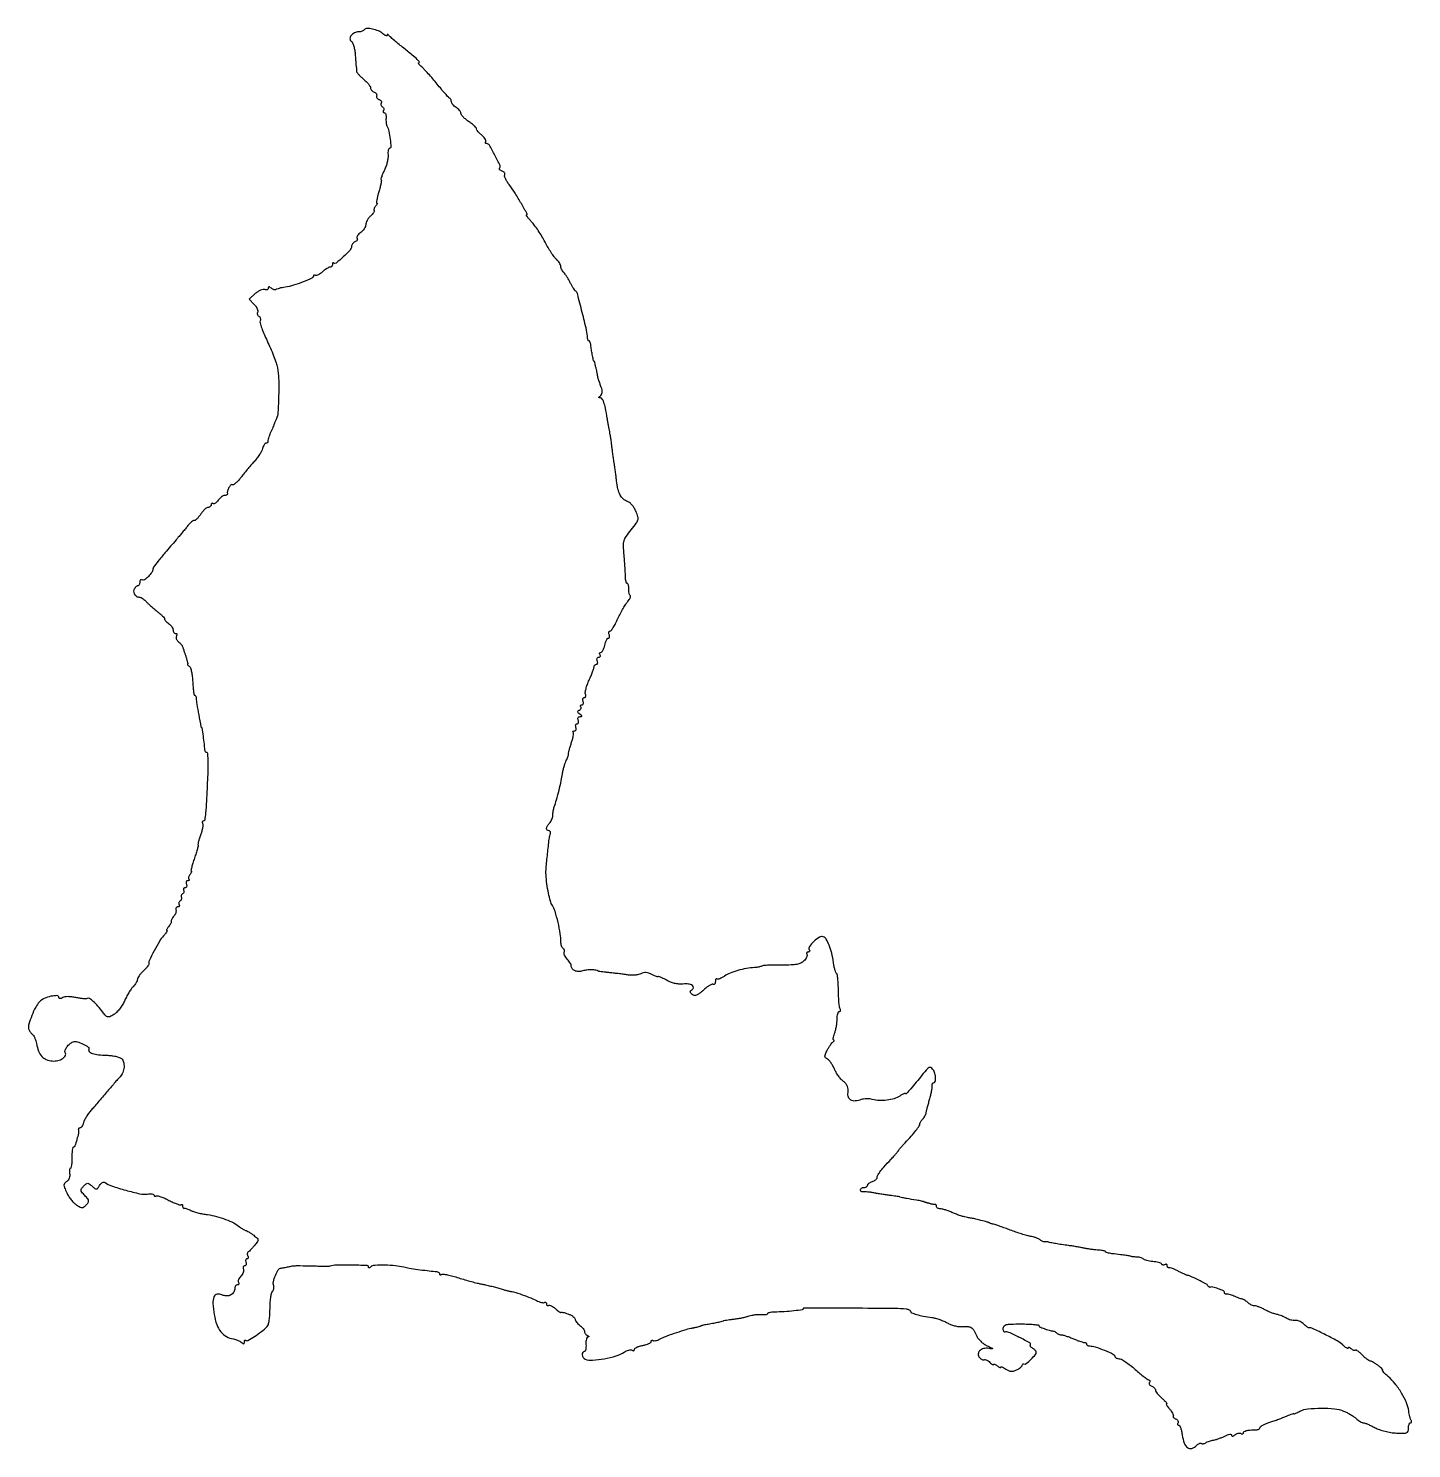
# Model space of a CAD drawing. Extents: x 0 to 582, y 0 to 597.
import ezdxf

# ---------------------------------------------------------------- set-up
doc = ezdxf.new("R2010")
doc.units = 0

msp = doc.modelspace()

# ---------------------------------------------------------------- linework, layer by layer
msp.add_lwpolyline([(141.417116, 596.865891, -0.117936), (141.082777, 596.533527, -0.048821), (140.504971, 596.254355, -0.044697), (139.798773, 596.064081, -0.04349), (139.063428, 596, 0.115493), (137.290493, 595.58494, 0.11213), (135.863771, 594.423486, 0.163292), (135.384462, 593.070561, 0.264409), (135.954149, 592.028337, -0.154512), (136.48659, 591.409661, -0.031068), (136.979825, 590.02373, -0.030116), (137.370509, 588.273188, -0.024175), (137.584408, 586.354553, 0.002718), (137.713785, 584.458303, 0.003896), (137.850684, 582.77915, 0.002131), (137.983394, 581.362447, 0.059313), (138.062982, 581, -0.058482), (138.118865, 580.747502, -0.022754), (138.138731, 580.389801, -0.022153), (138.12523, 579.996595, -0.025596), (138.076705, 579.624853, 0.199911), (138.180758, 579.14524, 0.023883), (138.857113, 578.266564, 0.025491), (139.804908, 577.258807, 0.018311), (140.958284, 576.229819, -0.022434), (142.12278, 575.173542, -0.027523), (143.106496, 574.083555, -0.027839), (143.81378, 573.100131, -0.14292), (144, 572.461954, 0.109795), (144.115996, 571.940084, 0.066286), (144.459243, 571.404342, 0.061468), (144.965632, 570.936523, 0.064248), (145.563382, 570.614052, -0.061531), (146.120021, 570.317637, -0.092413), (146.503714, 569.92531, -0.120994), (146.657592, 569.502648, -0.167004), (146.569126, 569.111848, 0.166377), (146.480197, 568.721222, 0.121115), (146.63285, 568.299033, 0.092661), (147.014705, 567.907431, 0.061778), (147.569126, 567.611848, -0.064445), (148.121675, 567.313481, -0.095266), (148.498923, 566.914179, -0.122245), (148.644504, 566.480352, -0.159855), (148.54707, 566.076161, 0.109301), (148.405083, 565.669392, 0.09981), (148.440995, 565.226253, 0.095232), (148.649794, 564.814912, 0.089643), (149, 564.5, -0.088941), (149.350569, 564.185645, -0.094986), (149.560288, 563.775821, -0.099917), (149.597587, 563.334982, -0.110145), (149.457295, 562.930902, 0.075889), (149.305904, 562.574902, 0.153066), (149.321948, 562.273452, 0.186815), (149.499207, 562.073906, 0.119338), (149.804447, 562, -0.233923), (150.144028, 561.831932, -0.082932), (150.404483, 561.339062, -0.060681), (150.551499, 560.61174, -0.039006), (150.551723, 559.75, 0.023999), (150.523929, 558.815221, 0.022897), (150.584735, 557.867188, 0.023536), (150.716207, 557.036144, 0.071677), (150.910138, 556.5, -0.068822), (151.748524, 554.222721, -0.025617), (152.307005, 550.850106, -0.017829), (152.558815, 547.595999, -0.426444), (151.987093, 547, 0.281967), (151.672509, 546.807272, 0.06408), (151.452518, 546.192188, 0.048283), (151.346297, 545.30383, 0.029681), (151.385129, 544.25, -0.056956), (151.36204, 542.939275, -0.025551), (151.048928, 541.242623, -0.024894), (150.53095, 539.463845, -0.030937), (149.868061, 537.873822, 0.01304), (149.215449, 536.453717, 0.020016), (148.732779, 535.189316, 0.015281), (148.41905, 534.15343, 0.26841), (148.506173, 533.82716, -0.238972), (148.619338, 533.48134, -0.009729), (148.387337, 532.148588, -0.015166), (148.023164, 530.536227, -0.009967), (147.511159, 528.703339, 0.010529), (147.009437, 526.899442, 0.018328), (146.680257, 525.381606, 0.01348), (146.500524, 524.192029, 0.450715), (146.670276, 524, -0.393545), (146.792825, 523.885866, -0.113761), (146.748927, 523.605785, -0.05371), (146.518757, 523.173566, -0.024024), (146.131121, 522.657991, 0.038123), (145.741162, 522.107715, 0.054306), (145.490649, 521.564069, 0.068472), (145.404136, 521.10575, 0.211897), (145.514807, 520.818527, -0.301352), (145.577529, 520.509115, -0.048182), (145.276833, 519.933889, -0.039792), (144.739019, 519.237347, -0.02455), (144.006131, 518.505548, 0.043472), (143.238483, 517.678793, 0.038396), (142.589301, 516.698019, 0.040376), (142.142713, 515.717119, 0.08685), (142, 514.901716, -0.095241), (141.847735, 514.109597, -0.048427), (141.380655, 513.204917, -0.045683), (140.698192, 512.334016, -0.050995), (139.891591, 511.636621, 0.042384), (139.12878, 510.999663, 0.059977), (138.579561, 510.307195, 0.07677), (138.310689, 509.666774, 0.202143), (138.385848, 509.184702, -0.146901), (138.49744, 508.768333, -0.123764), (138.372542, 508.327578, -0.100568), (138.020334, 507.928323, -0.07038), (137.494256, 507.63617, 0.069153), (136.922987, 507.320742, 0.063052), (136.438938, 506.852765, 0.066754), (136.11123, 506.309803, 0.102789), (136, 505.77446, -0.187275), (135.406654, 504.245866, -0.018442), (132.586966, 501.380734, -0.015472), (129.583281, 498.716552, -0.387871), (128.570799, 498.762535, 0.144202), (128.354785, 498.880254, 0.260521), (128.167672, 498.822953, 0.143805), (128.039519, 498.575745, 0.04819), (128, 498.166667, -0.088067), (127.920927, 497.721213, -0.094672), (127.693967, 497.342708, -0.100043), (127.355623, 497.089506, -0.111212), (126.958187, 497, 0.113879), (126.422184, 496.876317, 0.026024), (125.602702, 496.422658, 0.025613), (124.690856, 495.786914, 0.022494), (123.806743, 495.03458, -0.031337), (122.936833, 494.32045, -0.042883), (122.067553, 493.800556, -0.049664), (121.316908, 493.523106, -0.20489), (120.848556, 493.593597, 0.072512), (120.52364, 493.734354, 0.147631), (120.248162, 493.726332, 0.187757), (120.065591, 493.574588, 0.126042), (119.996252, 493.309017, -0.292796), (119.397802, 492.384136, -0.012576), (115.663394, 490.797883, -0.02117), (111.61542, 489.392377, -0.037146), (108.155711, 488.627438, 0.013023), (106.833852, 488.40137, 0.016549), (105.628219, 488.120956, 0.014603), (104.646752, 487.827194, 0.116871), (104.24772, 487.581053, -0.193903), (103.933235, 487.447221, -0.075216), (103.455391, 487.510109, -0.059706), (102.897147, 487.74631, -0.043322), (102.342009, 488.131121, 0.024863), (101.70684, 488.607009, 0.145099), (101.312705, 488.731137, 0.309632), (101.083369, 488.579694, 0.096961), (101, 488.15383, -0.149357), (100.886626, 487.782754, -0.15255), (100.586003, 487.542134, -0.116606), (100.129678, 487.477801, -0.068683), (99.590648, 487.603589, 0.14723), (98.870486, 487.657013, 0.046606), (97.833498, 487.32317, 0.041924), (96.684323, 486.712573, 0.03589), (95.587952, 485.889525), (92.994609, 483.634641), (95.102073, 481.391348, -0.034828), (95.863257, 480.45879, -0.046478), (96.408027, 479.511825, -0.054696), (96.68217, 478.684215, -0.193399), (96.588457, 478.143126, 0.107098), (96.434573, 477.708368, 0.099499), (96.468386, 477.236509, 0.095858), (96.685084, 476.800243, 0.091524), (97.051862, 476.467948, -0.104237), (97.42707, 476.110403, -0.08171), (97.666451, 475.600228, -0.078238), (97.736289, 475.018596, -0.082625), (97.621186, 474.455209, 0.163033), (97.583721, 473.588207, 0.013734), (98.270825, 471.424616, 0.017112), (99.27213, 468.836802, 0.01238), (100.556142, 466.023495, -0.011693), (101.941079, 463.000056, -0.010227), (103.249387, 459.777947, -0.010336), (104.311797, 456.817744, -0.029924), (104.87979, 454.717135, -0.04502), (105.39239, 450.250838, -0.012057), (105.393661, 443.095225, -0.00952), (105.087863, 435.983969, -0.090099), (104.360696, 433.034594, 0.002649), (104.084833, 432.410406, 0.00293), (103.824838, 431.803912, 0.002719), (103.608764, 431.283723, 0.015057), (103.502572, 431, -0.017857), (103.37832, 430.673602, -0.001231), (102.992388, 429.765625, -0.001753), (102.525659, 428.685512, -0.001317), (102.004724, 427.5, 0.012675), (101.508125, 426.29635, 0.016113), (101.11448, 425.160938, 0.014141), (100.845961, 424.202744, 0.114754), (100.838518, 423.75, -0.120748), (100.830442, 423.46429, -0.12651), (100.69066, 423.220312, -0.114257), (100.436548, 423.056966, -0.086157), (100.108408, 423, 0.195458), (99.726037, 422.844588, 0.05558), (99.310799, 422.339063, 0.046992), (98.929454, 421.611359, 0.035008), (98.645165, 420.75, -0.060971), (98.222541, 419.662297, -0.020575), (97.356188, 418.195563, -0.020117), (96.255471, 416.637006, -0.021753), (95.0599, 415.21362, 0.006983), (93.715013, 413.705249, 0.004185), (92.15768, 411.878038, 0.00419), (90.638128, 410.03345, 0.007274), (89.411886, 408.473364, -0.019859), (88.345542, 407.184811, -0.031146), (87.321053, 406.176389, -0.032053), (86.448655, 405.511619, -0.293146), (85.993528, 405.504, 0.353729), (85.328026, 405.419422, 0.061031), (84.509946, 404.326346, 0.05554), (83.89333, 402.90613, 0.127495), (83.841241, 401.75, -0.177925), (83.8, 401.464712, -0.1219), (83.577588, 401.220312, -0.089991), (83.198524, 401.055396, -0.05778), (82.720759, 401, 0.113842), (82.131182, 400.864, 0.043615), (81.405189, 400.428233, 0.040332), (80.669932, 399.798317, 0.039337), (80.038604, 399.053561, -0.037974), (79.441537, 398.345323, -0.054772), (78.807554, 397.827366, -0.069684), (78.232519, 397.559149, -0.215985), (77.817845, 397.612578, 0.107831), (77.506326, 397.722333, 0.181694), (77.240242, 397.65847, 0.162114), (77.061584, 397.425564, 0.083421), (77, 397.059017, -0.1172), (76.903944, 396.65485, -0.100313), (76.632812, 396.310242, -0.092609), (76.227384, 396.078366, -0.083325), (75.75, 395.997125, 0.150441), (75.140922, 395.808085, 0.035015), (74.291317, 395.135552, 0.033052), (73.381873, 394.188466, 0.027196), (72.539591, 393.068148, -0.020024), (71.742124, 391.975159, -0.031982), (70.967758, 391.117343, -0.03372), (70.302682, 390.551304, -0.306951), (69.941583, 390.536104, 0.302669), (69.558429, 390.522982, 0.025008), (68.737649, 389.869977, 0.026825), (67.767832, 388.918813, 0.016994), (66.738438, 387.715081, -0.002343), (65.621806, 386.329116, -0.001788), (64.387065, 384.822206, -0.001807), (63.220021, 383.418623, -0.004254), (62.336446, 382.381791, 0.002355), (57.612685, 376.88113, 0.008692), (54.706102, 373.341188, 0.007665), (52.790788, 370.846401, 0.161231), (52.5, 369.968066, -0.155745), (52.067727, 368.613974, -0.043963), (50.612903, 366.907239, -0.042609), (48.966056, 365.542845, -0.298489), (47.973355, 365.516467, 0.144453), (47.603997, 365.61736, 0.191514), (47.285923, 365.483363, 0.135316), (47.071088, 365.112148, 0.063997), (47, 364.559017, -0.055333), (46.933799, 363.962643, -0.074909), (46.737678, 363.457961, -0.094345), (46.447699, 363.119439, -0.170202), (46.106989, 363, 0.151097), (45.718205, 362.879767, 0.057824), (45.286076, 362.504286, 0.050436), (44.880195, 361.958139, 0.043007), (44.566409, 361.312462, 0.139635), (44.466866, 360.196097, 0.133232), (44.966105, 359.17163, 0.116121), (45.986673, 358.441126, 0.090328), (47.325736, 358.155902, -0.127944), (47.748984, 358.032266, -0.026262), (48.400727, 357.594731, -0.026051), (49.124169, 356.990527, -0.021923), (49.825736, 356.279981, 0.019233), (50.676522, 355.408987, 0.007967), (51.889435, 354.295383, 0.007869), (53.228767, 353.141703, 0.010057), (54.5, 352.123726, -0.014643), (55.64097, 351.192758, -0.021349), (56.584798, 350.302206, -0.017748), (57.284317, 349.53031, -0.222115), (57.384419, 349.15943, 0.192376), (57.454899, 348.823148, 0.035164), (57.850804, 348.309863, 0.03331), (58.428497, 347.741909, 0.024827), (59.134419, 347.193296, -0.046811), (59.848142, 346.586542, -0.044178), (60.451986, 345.846468, -0.047325), (60.866491, 345.090414, -0.102082), (61, 344.443296, 0.07171), (61.079512, 343.891743, 0.086885), (61.311086, 343.423968, 0.100381), (61.65517, 343.111245, 0.135214), (62.059017, 343, -0.1323), (62.403925, 342.907111, -0.190203), (62.597859, 342.661687, -0.143539), (62.600724, 342.289104, -0.069143), (62.406242, 341.848296, 0.131948), (62.249367, 341.324878, 0.091898), (62.344754, 340.712281, 0.080652), (62.675807, 340.104423, 0.070055), (63.196459, 339.598296, -0.030278), (63.792673, 339.104302, -0.027891), (64.342422, 338.528874, -0.028996), (64.77372, 337.960155, -0.077319), (64.988404, 337.5, 0.008419), (65.162736, 336.934501, 0.001605), (65.500377, 335.9125, 0.001711), (65.9025, 334.721884, 0.001573), (66.324146, 333.5, -0.011243), (66.705192, 332.322393, -0.01637), (66.98332, 331.267217, -0.011879), (67.161388, 330.394289, -0.199032), (67.099565, 330.111803, 0.249185), (67.075695, 329.913779, 0.073045), (67.23145, 329.638111, 0.054506), (67.526904, 329.332821, 0.034837), (67.928224, 329.04436, -0.182525), (68.370269, 328.470236, -0.022013), (68.773856, 326.896573, -0.023861), (69.092899, 324.911018, -0.017503), (69.263634, 322.68658, 0.009616), (69.396253, 320.509167, 0.015801), (69.601922, 318.674933, 0.009596), (69.842689, 317.205904, 0.36001), (70.083333, 317.004023, -0.194754), (70.311644, 316.90975, -0.078744), (70.515822, 316.633994, -0.061831), (70.666831, 316.22873, -0.044374), (70.736487, 315.75, 0.026264), (71.011268, 313.22307, 0.005098), (71.79259, 308.699311, 0.000974), (72.714801, 303.721064, 0.360976), (72.981105, 303.5, -0.374791), (73.093816, 303.401707, -0.000357), (73.594641, 299.734646, -0.003356), (74.021923, 296.422865, -0.01131), (74.237697, 294.25, 0.061969), (74.334649, 293.772069, 0.075847), (74.543035, 293.367188, 0.090008), (74.826571, 293.095243, 0.147302), (75.142848, 293, -0.396499), (75.455045, 292.706247, -0.005984), (75.587994, 289.989062, -0.012341), (75.628504, 286.680268, -0.007394), (75.521474, 282.75, -0.001745), (75.054292, 272.490091, -0.012083), (74.686319, 267.469208, -0.016388), (74.300286, 264.518629, -0.367005), (73.690983, 264.000774, 0.135188), (73.428404, 263.928187, 0.190435), (73.281831, 263.737756, 0.141447), (73.282239, 263.448575, 0.067888), (73.434192, 263.106479, -0.162773), (73.569511, 262.530772, -0.021398), (73.398602, 261.269152, -0.023025), (73.052056, 259.744381, -0.017417), (72.537568, 258.106479, 0.008171), (72.010652, 256.531469, 0.014211), (71.63234, 255.206278, 0.008401), (71.379105, 254.138493, 0.479007), (71.490498, 254, -0.488226), (71.60256, 253.856331, -0.004675), (71.218398, 252.384375, -0.010551), (70.69693, 250.609372, -0.00613), (70, 248.5, 0.008683), (69.314957, 246.390512, 0.015115), (68.8306, 244.615625, 0.009442), (68.516878, 243.194673, 0.473597), (68.676306, 243, -0.397059), (68.796962, 242.886252, -0.111661), (68.750698, 242.605785, -0.052999), (68.519167, 242.173559, -0.023767), (68.131121, 241.657991, 0.050768), (67.753708, 241.095866, 0.066538), (67.537806, 240.516912, 0.082297), (67.507446, 240.010146, 0.171918), (67.675343, 239.657991, -0.107973), (67.83593, 239.407608, -0.250747), (67.80656, 239.193285, -0.178279), (67.587473, 239.04647, -0.059455), (67.198051, 239, 0.153432), (66.813169, 238.879046, 0.152337), (66.565342, 238.559375, 0.114556), (66.502351, 238.073796, 0.066923), (66.638374, 237.5, -0.069008), (66.771857, 236.926317, -0.116977), (66.70238, 236.440625, -0.152575), (66.444764, 236.120613, -0.148627), (66.047972, 236, 0.087099), (65.646275, 235.92949, 0.165964), (65.393483, 235.726548, 0.178898), (65.32854, 235.423882, 0.103085), (65.457295, 235.069098, -0.110145), (65.597587, 234.665018, -0.099917), (65.560288, 234.224179, -0.094986), (65.350569, 233.814355, -0.088941), (65, 233.5, 0.082063), (64.645885, 233.191085, 0.092249), (64.427168, 232.796119, 0.100657), (64.376253, 232.377779, 0.11907), (64.5, 232, -0.11907), (64.623747, 231.622221, -0.100657), (64.572832, 231.203881, -0.092249), (64.354115, 230.808915, -0.082063), (64, 230.5, 0.088941), (63.649431, 230.185645, 0.094986), (63.439712, 229.775821, 0.099917), (63.402413, 229.334982, 0.110145), (63.542705, 228.930902, -0.100279), (63.673739, 228.575996, -0.177037), (63.613466, 228.273452, -0.168258), (63.368052, 228.070775, -0.089467), (62.975684, 228, 0.114754), (62.571855, 227.906081, 0.141147), (62.286588, 227.646932, 0.129777), (62.16814, 227.256824, 0.089846), (62.233978, 226.798066, -0.110535), (62.292297, 226.225898, -0.051502), (62.127569, 225.494456, -0.047497), (61.786487, 224.729342, -0.048494), (61.309127, 224.048066, 0.026685), (60.820544, 223.411651, 0.034903), (60.448838, 222.77958, 0.037472), (60.225923, 222.232494, 0.182128), (60.241816, 221.903695, -0.184218), (60.256593, 221.569981, -0.034945), (60.021003, 220.996781, -0.033134), (59.634163, 220.330557, -0.025108), (59.127555, 219.653695, 0.022413), (58.646722, 219.018432, 0.049293), (58.352552, 218.485773, 0.100557), (58.279876, 218.137346, 0.415736), (58.41651, 218, -0.528829), (58.523712, 217.842599, -0.048526), (58.266693, 217.339063, -0.030725), (57.737693, 216.614077, -0.014796), (56.97772, 215.75, 0.05364), (55.266607, 213.469921, 0.014164), (53.045248, 209.48271, 0.009217), (50.996992, 205.364456, 0.156724), (50.799988, 203.882745, -0.198846), (50.722663, 203.526663, -0.017335), (50.157369, 202.76911, -0.020669), (49.388381, 201.887139, -0.014552), (48.455752, 200.958431, 0.022581), (47.515664, 199.991751, 0.026729), (46.721377, 198.99504, 0.027114), (46.152478, 198.098015, 0.128444), (46, 197.514247, -0.10443), (45.880153, 196.946689, -0.02917), (45.463165, 196.134928, -0.028081), (44.871936, 195.25001, -0.026224), (44.172476, 194.415506, 0.037885), (43.345896, 193.381324, 0.014498), (42.351831, 191.828943, 0.01426), (41.365561, 190.074173, 0.017007), (40.540848, 188.364798, -0.034998), (39.653765, 186.683421, -0.028304), (38.481052, 185.012783, -0.029148), (37.216429, 183.59085, -0.063094), (36.062197, 182.695812, -0.02285), (34.382061, 181.804236, -0.167296), (33.490242, 181.705145, -0.158982), (32.702618, 182.173202, -0.020102), (31.443824, 183.732766, 0.01946), (29.378864, 186.297848, 0.033861), (27.449633, 188.230901, 0.038504), (25.830361, 189.440861, 0.287101), (24.91261, 189.44599, -0.143205), (24.396193, 189.303568, -0.017233), (23.203672, 189.36305, -0.019373), (21.759522, 189.541643, -0.014809), (20.196591, 189.844494, 0.025193), (18.49987, 190.136865, 0.031436), (16.903792, 190.228602, 0.034951), (15.551219, 190.126542, 0.091509), (14.632537, 189.814233, -0.034451), (13.94438, 189.489143, -0.10316), (13.433986, 189.403178, -0.203101), (13.126026, 189.547964, -0.1847), (13, 189.87749, 0.413698), (12.212934, 190.665944, 0.056232), (9.647875, 190.381125, 0.049708), (6.752592, 189.414376, 0.100126), (4.803371, 188.019318, 0.068634), (3.251744, 185.813267, 0.023863), (1.634088, 182.269224, 0.021352), (0.375632, 178.686386, 0.122114), (0.27155, 176.688968, 0.068342), (0.449922, 176.163818, 0.034285), (0.80633, 175.558927, 0.033258), (1.267864, 174.973346, 0.041901), (1.771275, 174.501476, -0.087865), (2.297247, 173.909232, -0.03169), (2.826817, 172.910538, -0.030261), (3.280252, 171.719281, -0.031509), (3.579415, 170.497859, 0.04572), (4.459676, 167.299592, 0.095139), (5.805503, 165.102842, 0.111652), (7.708045, 163.775835, 0.080023), (10.24343, 163.19034, 0.071538), (12.607081, 163.369347, 0.089614), (14.631231, 164.218407, 0.133032), (15.730562, 165.445928, 0.260522), (15.674765, 166.717224, -0.238123), (15.590275, 167.696841, -0.064252), (16.374304, 169.099052, -0.059633), (17.623554, 170.420598, -0.089664), (19, 171.200565, -0.15284), (20.720133, 171.257964, -0.044413), (23.233529, 170.315519, -0.045879), (25.344782, 169.052259, -0.391744), (25.53844, 168.062197, 0.374288), (25.686379, 167.161057, 0.094388), (27.099099, 166.382728, 0.050759), (29.660503, 165.826283, 0.022871), (33.096105, 165.596611, -0.024986), (34.971313, 165.463289, -0.025728), (36.805359, 165.143961, -0.026552), (38.357958, 164.702678, -0.090912), (39.269247, 164.191341, -0.156778), (40.192702, 162.741417, -0.082397), (40.390305, 160.591688, -0.07642), (39.870124, 158.322081, -0.09766), (38.710289, 156.522695, 0.01141), (38.01496, 155.767931, 0.001777), (36.680523, 154.24049, 0.001978), (35.120178, 152.427158, 0.001722), (33.5, 150.515864, -0.001563), (31.764596, 148.467322, -0.0012), (29.85639, 146.239868, -0.001213), (28.061169, 144.164651, -0.002881), (26.713243, 142.63203, 0.022346), (25.604487, 141.267762, 0.019972), (24.577173, 139.759096, 0.020444), (23.763945, 138.328834, 0.05689), (23.354835, 137.25, -0.035008), (23.070546, 136.388641, -0.046992), (22.689201, 135.660938, -0.05558), (22.273963, 135.155412, -0.195458), (21.891592, 135, 0.086787), (21.56568, 134.943001, 0.118756), (21.317864, 134.779688, 0.131495), (21.187641, 134.535672, 0.119937), (21.190499, 134.25, -0.113356), (21.223348, 132.82144, -0.018573), (20.561915, 130.117403, -0.012692), (19.721767, 127.424561, -0.321152), (19.128944, 127, 0.347823), (18.851707, 126.780598, 0.021499), (18.640973, 125.678125, 0.024435), (18.499567, 124.225158, 0.014874), (18.4678, 122.5, -0.01466), (18.43677, 120.774832, -0.024095), (18.297612, 119.321875, -0.020972), (18.090218, 118.217328, -0.349034), (17.816818, 118, 0.296929), (17.577707, 117.844272, 0.071246), (17.443197, 117.365703, 0.050709), (17.42198, 116.668366, 0.029844), (17.53068, 115.840692, -0.070973), (17.576414, 114.899338, -0.064693), (17.361938, 113.950784, -0.066099), (16.919076, 113.107514, -0.081136), (16.295873, 112.474397, 0.058272), (15.421504, 111.66345, 0.179365), (15.148034, 110.918084, 0.098772), (15.355332, 109.896582, 0.011487), (16.311497, 107.755998, 0.033418), (17.129185, 106.293744, 0.025256), (18.209176, 104.803728, 0.025786), (19.371735, 103.502701, 0.052534), (20.431805, 102.63664, 0.019412), (21.917672, 101.743501, 0.126541), (22.755051, 101.529096, 0.160634), (23.491906, 101.772982, 0.036821), (24.498198, 102.641055, 0.041234), (25.347445, 103.643245, 0.193318), (25.522581, 104.363174, 0.136338), (25.174331, 105.155104, 0.017223), (23.930801, 106.573659, -0.016627), (22.665721, 108.013329, -0.140964), (22.327681, 108.796215, -0.193954), (22.515571, 109.515152, -0.036671), (23.419386, 110.562243, -0.027164), (24.461143, 111.496563, -0.173797), (25.120775, 111.724429, -0.160175), (25.80467, 111.490791, -0.022182), (26.976609, 110.521169, 0.01955), (28.162931, 109.529081, 0.192962), (28.776754, 109.355138, 0.206928), (29.31681, 109.659495, 0.022817), (30.141542, 110.855036, -0.04755), (30.725129, 111.61751, -0.084057), (31.35192, 112.098735, -0.117687), (31.949074, 112.252967, -0.172485), (32.458796, 112.082267, 0.086171), (35.164845, 110.629003, 0.012916), (41.089891, 108.827973, 0.012629), (47.100886, 107.331425, 0.091373), (50.066665, 107.223092, -0.028074), (51.190978, 107.324096, -0.046897), (52.138333, 107.266938, -0.06294), (52.795437, 107.078196, -0.299878), (53, 106.76779, 0.116758), (53.069613, 106.473745, 0.185855), (53.258439, 106.301901, 0.155051), (53.543402, 106.283872, 0.077431), (53.879791, 106.425707, -0.203842), (54.458654, 106.514023, -0.0203), (55.831762, 106.102227, -0.022959), (57.490099, 105.44396, -0.016229), (59.289348, 104.560948, 0.014577), (61.067996, 103.680747, 0.022302), (62.661938, 103.033387, 0.018379), (63.962912, 102.624619, 0.269526), (64.409557, 102.742891, -0.136019), (64.633251, 102.869494, -0.260101), (64.826557, 102.817182, -0.150389), (64.959008, 102.574182, -0.050168), (65, 102.166667, 0.064351), (65.055637, 101.736164, 0.10263), (65.220312, 101.405116, 0.135869), (65.464892, 101.22507, 0.161515), (65.75, 101.212452, -0.12201), (66.164689, 101.226232, -0.025989), (66.867188, 101.038173, -0.025729), (67.679298, 100.727866, -0.021999), (68.5, 100.320823, 0.049699), (69.595444, 99.851088, 0.014265), (71.372818, 99.345292, 0.014205), (73.421348, 98.886535, 0.014659), (75.471296, 98.550277, -0.030386), (79.280011, 97.80189, -0.027193), (83.117405, 96.576277, -0.028395), (86.527451, 95.052242, -0.055561), (89, 93.403609, 0.022259), (89.647696, 92.906535, 0.020644), (90.353125, 92.455586, 0.021135), (91.013898, 92.107167, 0.062601), (91.5, 91.947189, -0.07445), (92.03235, 91.757963, -0.014858), (92.910256, 91.255467, -0.015412), (93.905725, 90.602701, -0.013825), (94.896617, 89.866681, -0.016431), (96.385067, 88.614562, -0.181443), (96.738212, 87.935534, -0.189739), (96.54884, 87.207342, -0.018244), (95.396617, 85.740751, -0.007885), (94.606081, 84.836098, -0.008254), (93.799185, 83.97075, -0.007987), (93.078686, 83.246701, -0.035868), (92.621885, 82.861803, 0.116457), (92.339281, 82.533315, 0.092735), (92.203561, 82.084485, 0.085656), (92.234686, 81.584665, 0.080294), (92.430902, 81.111803, -0.069584), (92.61819, 80.68629, -0.144206), (92.614322, 80.326592, -0.190031), (92.425471, 80.089574, -0.131358), (92.090402, 80, 0.172457), (91.747127, 79.877971, 0.149855), (91.53372, 79.559375, 0.105471), (91.493584, 79.074174, 0.059765), (91.638374, 78.5, -0.062927), (91.779282, 77.92599, -0.109632), (91.728935, 77.440625, -0.151303), (91.500163, 77.121579, -0.163532), (91.138374, 77, 0.147005), (90.771877, 76.889866, 0.152616), (90.533278, 76.597251, 0.117805), (90.467702, 76.153271, 0.069742), (90.588895, 75.628939, -0.119568), (90.671977, 74.985446, -0.060382), (90.484224, 74.184379, -0.054802), (90.074726, 73.358563, -0.053944), (89.493753, 72.63661, 0.047433), (88.919569, 71.941768, 0.058273), (88.531672, 71.195586, 0.069165), (88.375334, 70.512105, 0.161465), (88.495259, 70.007671, -0.081784), (88.653711, 69.6226, -0.160283), (88.624008, 69.296003, -0.182888), (88.413458, 69.079015, -0.110112), (88.059017, 69, 0.129192), (87.655153, 68.893877, 0.100706), (87.311086, 68.595343, 0.088925), (87.079717, 68.148767, 0.075301), (87, 67.622445, -0.139451), (86.531596, 65.975651, -0.135165), (85.262365, 64.798297, -0.122951), (83.463602, 64.368605, -0.104715), (81.55445, 64.793237, 0.154745), (79.512019, 65.040489, 0.258719), (78.215838, 63.964328, 0.109173), (77.791367, 61.230856, 0.024253), (78.323095, 56.5, 0.046535), (79.386442, 52.394307, 0.080651), (81.094449, 49.32194, 0.095571), (83.447695, 47.291474, 0.092738), (86.412107, 46.254879, -0.037781), (87.24851, 46.061713, -0.025627), (88.166064, 45.722889, -0.025878), (89.023418, 45.301608, -0.046097), (89.671516, 44.857655, 0.026298), (90.325093, 44.370894, 0.183799), (90.706183, 44.284066, 0.304954), (90.93056, 44.485478, 0.061901), (91, 45.044222, -0.051047), (91.046013, 45.493739, -0.153248), (91.194428, 45.760229, -0.25968), (91.411004, 45.815619, -0.132682), (91.661882, 45.671451, 0.340382), (92.465515, 45.567011, 0.012802), (95.217531, 47.263875, 0.02125), (98.129296, 49.345354, 0.026632), (100.632353, 51.524676, 0.143252), (101.073939, 52.302025, 0.019893), (101.432077, 54.141786, 0.021439), (101.681862, 56.411525, 0.016686), (101.764706, 58.893277, -0.015331), (101.840695, 61.3709, -0.019982), (102.07006, 63.627827, -0.017986), (102.398097, 65.459565, -0.14404), (102.804208, 66.204208, 0.083193), (103.161778, 66.705712, 0.062439), (103.380984, 67.348462, 0.062176), (103.435344, 68.028509, 0.08067), (103.307974, 68.639815, -0.149594), (103.188014, 70.365002, -0.040818), (104.028221, 72.995637, -0.03884), (105.238526, 75.387855, -0.243945), (106.37132, 76.076511, 0.020246), (106.940348, 76.138305, 0.007006), (107.75595, 76.272161, 0.006947), (108.651522, 76.444931, 0.008016), (109.5, 76.635113, -0.017905), (111.096196, 76.959886, -0.032986), (112.414274, 77.090767, -0.013205), (114.338061, 77.103494, -0.000832), (120, 76.981992, 0.00243), (122.527056, 76.935842, 0.003624), (124.7375, 76.922239, 0.001578), (126.624108, 76.930255, 0.074787), (127, 76.989645, -0.071903), (129.728999, 77.436878, -0.008483), (135.895761, 77.448684, -0.003433), (142.459792, 77.304792, -0.405808), (143, 76.748807, 0.128724), (143.09086, 76.401729, 0.262875), (143.324071, 76.260474, 0.136388), (143.709946, 76.35516, 0.035257), (144.25, 76.710696, -0.150508), (145.931082, 77.331824, -0.016629), (150.079911, 77.422674, -0.021438), (154.48551, 77.183523, -0.040028), (158, 76.554471, 0.023368), (160.244936, 76.075045, 0.00618), (163.87185, 75.522028, 0.006528), (167.797125, 75.025228, 0.009671), (171.25, 74.701443, -0.045812), (171.919736, 74.589429, -0.062813), (172.485938, 74.361481, -0.079383), (172.869851, 74.059422, -0.188623), (173, 73.726697, 0.127159), (173.071564, 73.449851, 0.189129), (173.262218, 73.292165, 0.147226), (173.551102, 73.284988, 0.071638), (173.892657, 73.433658, -0.178419), (174.524425, 73.562021, -0.011923), (176.373207, 73.232252, -0.015992), (178.60579, 72.703992, -0.011223), (181.083564, 71.973305, 0.0057), (183.719256, 71.1643, 0.005342), (186.430312, 70.397244, 0.005324), (188.850293, 69.767971, 0.018223), (190.440907, 69.433418, -0.012281), (191.927634, 69.139115, -0.005086), (193.923266, 68.671516, -0.005028), (196.053154, 68.126788, -0.006459), (198, 67.580931, 0.003407), (199.760441, 67.075725, 0.004912), (201.325, 66.654775, 0.00266), (202.651035, 66.31945, 0.076678), (203, 66.288202, -0.096901), (204.178173, 66.13483, -0.005059), (207.801039, 64.882705, -0.008661), (211.376519, 63.536053, -0.025269), (213.774969, 62.441722, 0.026439), (214.823607, 61.966224, 0.033316), (215.83962, 61.644973, 0.035299), (216.696683, 61.498677, 0.164477), (217.1783, 61.610195, -0.115371), (217.491016, 61.715164, -0.185296), (217.758626, 61.640434, -0.156129), (217.938633, 61.389508, -0.078292), (218, 61, 0.081576), (218.063708, 60.612117, 0.160045), (218.249263, 60.364442, 0.183037), (218.525436, 60.294408, 0.11041), (218.848556, 60.406403, -0.207146), (219.319019, 60.47513, -0.048745), (220.079836, 60.188001, -0.042244), (220.962636, 59.655552, -0.030726), (221.848556, 58.926464, 0.011401), (222.674493, 58.191438, 0.022539), (223.368013, 57.653912, 0.027033), (223.875409, 57.335638, 0.571558), (224, 57.409025, -0.441431), (224.151458, 57.54715, -0.023042), (224.88125, 57.445718, -0.024192), (225.849287, 57.21645, -0.013626), (227, 56.850155, -0.032865), (228.148456, 56.36306, -0.042972), (229.11875, 55.764514, -0.049188), (229.797436, 55.148634, -0.185996), (230, 54.622934, 0.122132), (230.137242, 54.069454, 0.041357), (230.5875, 53.365113, 0.038215), (231.234672, 52.638812, 0.035523), (232, 52, -0.035941), (232.765318, 51.360112, -0.038462), (233.4125, 50.63063, -0.041632), (233.862451, 49.921776, -0.121181), (234, 49.362574, 0.093329), (234.093183, 48.867702, 0.06552), (234.367188, 48.369801, 0.063508), (234.772117, 47.944432, 0.075049), (235.25, 47.662281, -0.029524), (235.673478, 47.46159, -0.189771), (235.822228, 47.282867, -0.405707), (235.755881, 47.146144, -0.068517), (235.442691, 47.078947, 0.245426), (235.051573, 46.835982, 0.066184), (234.756977, 46.141941, 0.051159), (234.590573, 45.154873, 0.033489), (234.593077, 44, -0.028325), (234.607432, 42.850368, -0.045725), (234.475273, 41.88125, -0.058996), (234.232622, 41.205567, -0.284354), (233.900386, 41, 0.280118), (233.217514, 40.584855, 0.147459), (233.027732, 39.573621, 0.113449), (233.425884, 38.423337, 0.166269), (234.25, 37.75402, 0.106053), (237.305122, 37.319518, 0.027076), (242.293327, 37.942169, 0.028308), (247.310043, 39.142875, 0.072255), (250.691357, 40.717339, -0.038862), (251.618187, 41.226506, -0.04541), (252.566388, 41.555438, -0.051192), (253.399912, 41.673631, -0.149126), (253.956024, 41.527179, 0.073975), (254.355362, 41.35556, 0.150504), (254.693332, 41.369273, 0.187923), (254.916759, 41.561638, 0.122724), (255, 41.89567, -0.242077), (255.223146, 42.329558, -0.043902), (256.028125, 42.804476, -0.038656), (257.159326, 43.240617, -0.026324), (258.5, 43.565978, 0.024598), (259.840796, 43.886473, 0.036512), (260.971875, 44.308099, 0.040486), (261.782646, 44.762387, 0.249794), (262, 45.170308, -0.097124), (262.063219, 45.492697, -0.174747), (262.241374, 45.690462, -0.170842), (262.508117, 45.731622, -0.092326), (262.8217, 45.610195, 0.170309), (263.311827, 45.502551, 0.033024), (264.216005, 45.673831, 0.031694), (265.293233, 46.02676, 0.024657), (266.414392, 46.539964, -0.030649), (268.774276, 47.586191, -0.007634), (272.754972, 48.997689, -0.007585), (276.772931, 50.286158, -0.031492), (279.25, 50.871858, 0.004329), (279.573744, 50.930061, 0.003318), (279.926563, 50.999077, 0.003355), (280.255897, 51.068075, 0.007937), (280.5, 51.125), (280.758692, 51.189673), (281.146875, 51.286719), (281.580474, 51.395119), (282, 51.5, 0.011244), (282.401182, 51.609937, 0.012819), (282.779688, 51.733521, 0.012034), (283.094467, 51.853911, 0.067684), (283.25, 51.9439, -0.10654), (283.442311, 52.036182, -0.00481), (284.160937, 52.201042, -0.007874), (285.024047, 52.37613, -0.005539), (286, 52.546992, 0.006306), (288.317955, 52.95647, 0.007924), (290.454065, 53.396849, 0.00222), (292.371343, 53.832838, 0.348895), (292.5, 53.994772, -0.369798), (292.557022, 54.061327, -0.001294), (293.675, 54.231894, -0.005661), (294.966277, 54.410559, -0.003418), (296.5, 54.594454, 0.012393), (298.226966, 54.833031, 0.009374), (300.109718, 55.177212, 0.009493), (301.866481, 55.567373, 0.021643), (303.171382, 55.943745, -0.03154), (304.381949, 56.267115, -0.020373), (305.815514, 56.494387, -0.020483), (307.240808, 56.602241, -0.035991), (308.421382, 56.558087, 0.024686), (309.409788, 56.498739, 0.040923), (310.242531, 56.558122, 0.051184), (310.830613, 56.711589, 0.312969), (311, 56.955695, -0.292259), (311.170989, 57.223238, -0.042413), (311.807813, 57.454732, -0.036988), (312.696136, 57.625523, -0.023338), (313.75, 57.698711, 0.009797), (317.97646, 57.877431, 0.011012), (322.030566, 58.218277, 0.003987), (325.675038, 58.635088, 0.3785), (325.999196, 59.00077, -0.41426), (326.350489, 59.350882, -0.000155), (346.246589, 59.309593, -0.001111), (364.506228, 59.225447, -0.031099), (369.25, 58.897568, -0.038576), (369.919949, 58.755963, -0.053675), (370.485937, 58.521547, -0.066661), (370.874648, 58.236321, -0.203917), (371, 57.941741, 0.307853), (371.432444, 57.305951, 0.022407), (373.542294, 56.579956, 0.024124), (376.418098, 55.881193, 0.013181), (380, 55.289316, -0.030547), (381.558101, 54.975945, -0.01864), (383.353125, 54.426914, -0.018656), (385.097778, 53.747398, -0.031231), (386.5, 53.033072, 0.042911), (387.884124, 52.368164, 0.028416), (389.566792, 51.83797, 0.028604), (391.273687, 51.507515, 0.04845), (392.727378, 51.453388, -0.028548), (395.215999, 51.459682, -0.125916), (396.603594, 51.022735, -0.123732), (397.623649, 49.968677, -0.027156), (398.771042, 47.701437, 0.062485), (399.477348, 46.520476, 0.035599), (400.594451, 45.284642, 0.034979), (401.916449, 44.183021, 0.048181), (403.250688, 43.403948, -0.002589), (405.195003, 42.494787, -0.144764), (405.490331, 42.230439, -0.626793), (405.398704, 42.086417, -0.007195), (403.947056, 42.276169, 0.089695), (401.760571, 42.200615, 0.140507), (400.113713, 41.316611, 0.197421), (399.514835, 39.93547, 0.179913), (400.029919, 38.46395, 0.047609), (400.547374, 37.949047, 0.061934), (401.111869, 37.591928, 0.075961), (401.635731, 37.436325, 0.174405), (402.032687, 37.520202, -0.185834), (402.454032, 37.599532, -0.061179), (403.066283, 37.407735, -0.0511), (403.75508, 37.0061, -0.038867), (404.41938, 36.437763, 0.020699), (405.02689, 35.878572, 0.047876), (405.535693, 35.525275, 0.108093), (405.863702, 35.425279, 0.43801), (406, 35.551016, -0.367029), (406.130356, 35.704677, -0.129665), (406.440625, 35.675378, -0.059248), (406.923674, 35.429763, -0.025998), (407.5, 35, 0.025433), (408.076312, 34.569235, 0.057651), (408.559375, 34.320297, 0.125171), (408.870348, 34.285442, 0.37451), (409, 34.434259, -0.437163), (409.1596, 34.581914, -0.071371), (409.621653, 34.478485, -0.041733), (410.303753, 34.152238, -0.020367), (411.116266, 33.631117, 0.04328), (412.274981, 32.960728, 0.087771), (413.288671, 32.687905, 0.087052), (414.339928, 32.778378, 0.042027), (415.616266, 33.234928, 0.02719), (416.528955, 33.712283, 0.03582), (417.299778, 34.248586, 0.038795), (417.848087, 34.766639, 0.18616), (418, 35.160515, -0.09456), (418.057464, 35.461646, -0.132657), (418.220313, 35.679964, -0.139303), (418.464193, 35.780015, -0.108987), (418.75, 35.75, 0.258894), (419.689725, 35.925776, 0.019063), (421.714465, 37.736647, 0.020416), (423.588643, 39.70005, 0.206814), (423.928967, 40.75, 0.129082), (423.802954, 41.09396, 0.041115), (423.452863, 41.518054, 0.037904), (422.968065, 41.945611, 0.034204), (422.407935, 42.31146, -0.052694), (421.88832, 42.678896, -0.074719), (421.523788, 43.110942, -0.096965), (421.364127, 43.537238, -0.18161), (421.434242, 43.893602, 0.433286), (421.221341, 44.680717, 0.007358), (416.792346, 46.953848, 0.010222), (412.367884, 49.031527, 0.165006), (410.75, 49.180004, -0.245919), (410.464316, 49.251953, -0.102309), (410.220313, 49.581116, -0.068413), (410.05445, 50.122326, -0.040213), (410, 50.798264, -0.185968), (410.360504, 51.734008, -0.151539), (411.290935, 52.284851, -0.05245), (413.227947, 52.536015, -0.006453), (417.5, 52.584028, -0.008471), (420.375658, 52.530511, -0.014044), (422.796875, 52.376226, -0.007667), (424.760243, 52.165227, -0.378804), (425, 51.894172, 0.29762), (425.31756, 51.40793, 0.01373), (427.236754, 50.627439, 0.022252), (429.340033, 49.943728, 0.037043), (431.166667, 49.581533, -0.071803), (431.475262, 49.497767, -0.0306), (431.857812, 49.303638, -0.029492), (432.247206, 49.04306, -0.034184), (432.583333, 48.75, 0.066051), (432.958622, 48.462634, 0.039099), (433.468814, 48.220313, 0.038449), (434.025801, 48.055072, 0.052934), (434.544543, 48, -0.068968), (435.236628, 47.904081, -0.011195), (436.537396, 47.504804, -0.012164), (438.056593, 46.959634, -0.010437), (439.627876, 46.314227, 0.010303), (441.165662, 45.682099, 0.013901), (442.582876, 45.178221, 0.010904), (443.772047, 44.820771, 0.128958), (444.25, 44.814227, -0.111215), (444.53583, 44.820313, -0.128704), (444.779688, 44.700638, -0.121906), (444.942628, 44.470436, -0.093606), (445, 44.166667, 0.166512), (445.108889, 43.848762, 0.095262), (445.416928, 43.578125, 0.076155), (445.87644, 43.395182, 0.056779), (446.419328, 43.333333, -0.081898), (448.734518, 42.951552, -0.017133), (452.593321, 41.494123, -0.010262), (456.441148, 39.794616, -0.291445), (457, 38.917292, 0.18223), (457.132808, 38.564997, 0.088969), (457.514063, 38.261507, 0.06963), (458.080378, 38.051049, 0.050371), (458.75, 37.972944, -0.125295), (459.712735, 37.711932, -0.018256), (461.454687, 36.642617, -0.019698), (463.457364, 35.193305, -0.015739), (465.5, 33.482168, 0.007391), (467.474485, 31.771226, 0.010763), (469.268899, 30.326956, 0.006555), (470.803288, 29.177199, 0.155884), (471.309017, 29.009224, -0.159561), (471.564202, 28.922428, -0.188404), (471.697556, 28.706885, -0.125284), (471.675367, 28.379462, -0.05923), (471.495635, 27.992937, 0.148943), (471.382065, 27.562314, 0.123594), (471.515309, 27.105471, 0.099723), (471.885502, 26.690575, 0.069381), (472.436618, 26.385948, -0.053176), (473.034552, 26.080214, -0.056635), (473.540757, 25.660669, -0.063462), (473.885592, 25.196389, -0.128724), (474, 24.75936, 0.146944), (474.161637, 24.221241, 0.024425), (474.807813, 23.339524, 0.024991), (475.697065, 22.348354, 0.019821), (476.75, 21.367571, -0.013358), (477.751181, 20.458873, -0.028772), (478.460432, 19.69684, -0.049244), (478.813598, 19.173464, -0.567408), (478.711045, 19.001221, 0.47359), (478.570718, 18.829334, 0.078675), (478.74263, 18.368372, 0.040489), (479.211735, 17.675161, 0.018543), (479.926464, 16.848556, -0.026917), (480.660543, 15.970283, -0.038086), (481.207024, 15.110616, -0.042565), (481.521023, 14.378245, -0.221922), (481.471163, 13.953341, 0.201113), (481.419008, 13.623115, 0.111865), (481.604073, 13.252472, 0.079667), (482.006542, 12.895257, 0.050165), (482.569126, 12.611848, -0.069662), (483.11802, 12.308048, -0.099962), (483.486378, 11.893882, -0.123645), (483.618411, 11.43751, -0.148363), (483.504365, 11.007063, 0.069265), (483.334422, 10.621622, 0.143725), (483.337204, 10.295825, 0.190156), (483.507193, 10.081198, 0.132038), (483.809314, 10, -0.280579), (484.202297, 9.76063, -0.033241), (484.627532, 8.782665, -0.031936), (485.012283, 7.443883, -0.020669), (485.292505, 5.85588, 0.050724), (486.105911, 2.453924, 0.151893), (487.512968, 0.554348, 0.236463), (489.310245, 0.250675, 0.122707), (491.309524, 1.452381, -0.036213), (491.906104, 1.968282, -0.054736), (492.49757, 2.315823, -0.071678), (492.99761, 2.458948, -0.234423), (493.314421, 2.352245, 0.165061), (493.622055, 2.200508, 0.068565), (494.091367, 2.20326, 0.057543), (494.638899, 2.347589, 0.046287), (495.183469, 2.620934, -0.037704), (495.826414, 2.957572, -0.01878), (496.684144, 3.289674, -0.018527), (497.603047, 3.568703, -0.025882), (498.443405, 3.744311, 0.033948), (499.383815, 3.956699, 0.013533), (500.640372, 4.369003, 0.013319), (501.97644, 4.888374, 0.016339), (503.193405, 5.446596, -0.022902), (504.363281, 5.96475, -0.06147), (505.24438, 6.188197, -0.127236), (505.784738, 6.118907, -0.306641), (506, 5.800911, 0.167522), (506.114506, 5.468739, 0.260185), (506.387008, 5.354237, 0.114564), (506.839861, 5.514134, 0.031302), (507.456195, 5.963645, -0.05732), (508.090759, 6.377768, -0.06058), (508.791251, 6.627673, -0.067771), (509.449211, 6.684618, -0.126816), (509.956195, 6.527073, 0.063293), (510.355979, 6.345097, 0.134126), (510.693382, 6.333594, 0.191578), (510.914558, 6.488557, 0.1463), (511, 6.774316, -0.254223), (511.298761, 7.323937, -0.083213), (512.173753, 7.70315, -0.042759), (513.720792, 7.948757, -0.010996), (516.25, 8.075292, 0.047061), (516.919744, 8.157442, 0.065871), (517.485937, 8.362615, 0.084621), (517.868405, 8.65219, 0.190742), (518, 8.984597, -0.24222), (518.207962, 9.388694, -0.02766), (519.101562, 9.955079, -0.028474), (520.313345, 10.544448, -0.01938), (521.75, 11.080285, 0.005524), (523.421791, 11.651586, 0.003534), (525.351723, 12.350395, 0.003551), (527.233176, 13.061964, 0.006622), (528.745226, 13.669263, -0.007034), (530.007453, 14.175013, -0.0109), (531.112007, 14.57224, -0.005412), (532.045824, 14.874049, -0.233595), (532.245226, 14.842446, 0.246027), (532.433042, 14.81719, 0.010007), (533.091735, 15.071774, 0.0155), (533.881116, 15.424124, 0.010144), (534.76919, 15.876474, -0.097581), (538.035064, 16.875469, -0.024505), (543.621473, 17.173534, -0.025524), (549.307253, 16.907634, -0.073106), (553.136107, 15.95554, -0.021269), (554.56598, 15.295956, -0.015973), (556.081309, 14.454945, -0.016221), (557.458177, 13.57036, -0.035328), (558.438561, 12.787044, 0.025133), (559.259751, 12.103057, 0.027298), (560.123818, 11.524944, 0.028216), (560.911762, 11.116075, 0.105954), (561.453371, 11, -0.087407), (562.079602, 10.889683, -0.011742), (563.330542, 10.401286, -0.013265), (564.797522, 9.742238, -0.010812), (566.332414, 8.961823, 0.039402), (568.183529, 8.150125, 0.022282), (570.532358, 7.449402, 0.021896), (573.022381, 6.940547, 0.029245), (575.317605, 6.711823, 0.009072), (578.447028, 6.640751, 0.096437), (579.693216, 6.877468, 0.230302), (580.264104, 7.505097, 0.080336), (580.420599, 8.75, -0.037635), (580.455052, 9.611718, -0.057557), (580.625495, 10.339063, -0.076884), (580.895368, 10.834669, -0.233799), (581.229616, 11, 0.134273), (581.51827, 11.07894, 0.190528), (581.679765, 11.286871, 0.142158), (581.680204, 11.602762, 0.068241), (581.514472, 11.976583, -0.06391), (581.256545, 12.545079, -0.014477), (580.974011, 13.568618, -0.014766), (580.715318, 14.777296, -0.013859), (580.52216, 16.024903, 0.071169), (579.592157, 19.411753, 0.032049), (577.482772, 23.5219, 0.031852), (574.772031, 27.467883, 0.051467), (571.942887, 30.394603, -0.010642), (570.803912, 31.395155, -0.021881), (569.965127, 32.234665, -0.029513), (569.475053, 32.837973, -0.61104), (569.558133, 33, 0.583418), (569.64192, 33.148214, 0.049932), (569.313804, 33.5875, 0.027975), (568.654322, 34.231533, 0.012774), (567.727129, 35, 0.016103), (566.686368, 35.765732, 0.019519), (565.661777, 36.4125, 0.018458), (564.770539, 36.884598, 0.113033), (564.266585, 37, -0.142443), (563.774855, 37.142988, -0.021768), (562.929456, 37.733217, -0.022864), (561.968789, 38.540313, -0.018038), (561.003704, 39.496057, 0.018949), (560.069656, 40.417703, 0.030997), (559.204434, 41.115729, 0.032433), (558.494124, 41.553212, 0.329334), (558.1714, 41.504733, -0.214833), (557.8884, 41.397511, -0.067307), (557.432971, 41.48769, -0.053441), (556.891549, 41.740383, -0.037335), (556.342009, 42.131121, 0.033672), (555.826293, 42.50352, 0.081711), (555.394215, 42.683672, 0.182272), (555.120162, 42.648229, 0.277188), (555, 42.448131, -0.487557), (554.823651, 42.310271, -0.071865), (554.336099, 42.509122, -0.038227), (553.608125, 43.014847, -0.017655), (552.739912, 43.774615, 0.062597), (550.449734, 45.441467, 0.009575), (545.449516, 48.076358, 0.006801), (540.261705, 50.596621, 0.122097), (538.459621, 50.953739, -0.150604), (538.16753, 51.028821, -0.020148), (537.633451, 51.38708, -0.021809), (537.019775, 51.87804, -0.016758), (536.392857, 52.464286, 0.041066), (535.699796, 53.051977, 0.035821), (534.888616, 53.548884, 0.037497), (534.085729, 53.891221, 0.082205), (533.428571, 54, -0.016011), (531.911549, 54.04859, -0.048489), (530.892847, 54.213969, -0.047082), (529.909001, 54.575259, -0.014444), (528.5, 55.299716, 0.022077), (527.6026, 55.743944, 0.015512), (526.557799, 56.166694, 0.01569), (525.530506, 56.509509, 0.031373), (524.696762, 56.702954, -0.040936), (523.789466, 56.931811, -0.013093), (522.484177, 57.415833, -0.012967), (521.052953, 58.033152, -0.014132), (519.696762, 58.707453, 0.016054), (518.408621, 59.341757, 0.020493), (517.181971, 59.838077, 0.018885), (516.143597, 60.165817, 0.136689), (515.624841, 60.163883, -0.142478), (515.178509, 60.167289, -0.041107), (514.529462, 60.421159, -0.037738), (513.811168, 60.84246, -0.032428), (513.124841, 61.387021, 0.021559), (512.429348, 61.963909, 0.021256), (511.683547, 62.481657, 0.021697), (510.992893, 62.877965, 0.072319), (510.5, 63.048541, -0.030547), (509.958452, 63.18674, -0.006927), (509.059375, 63.489471, -0.007149), (508.030469, 63.868484, -0.00689), (507, 64.281282, 0.014804), (505.987858, 64.668266, 0.017777), (505.014063, 64.969534, 0.01666), (504.185425, 65.164577, 0.102842), (503.75, 65.161482, -0.120748), (503.46429, 65.169558, -0.12651), (503.220312, 65.30934, -0.114257), (503.056966, 65.563452, -0.086157), (503, 65.891592, 0.295531), (502.582546, 66.536185, 0.019524), (500.431121, 67.401353, 0.022975), (498.210486, 68.081868, 0.166035), (497.111803, 67.996388, -0.191418), (496.919683, 67.99092, -0.059887), (496.657922, 68.123699, -0.049981), (496.374526, 68.357093, -0.037486), (496.111803, 68.66459, 0.112878), (495.206516, 69.448853, 0.006645), (491.951902, 71.125883, 0.006642), (488.653745, 72.715911, 0.112972), (487.483237, 72.966557, -0.105891), (487.155177, 73.032018, -0.005615), (486.175541, 73.468529, -0.008621), (485.017222, 74.024703, -0.006154), (483.739522, 74.685341, 0.013473), (482.444081, 75.331301, 0.017887), (481.231297, 75.843837, 0.015328), (480.210191, 76.197501, 0.143558), (479.75, 76.205603, -0.145189), (479.464714, 76.211538, -0.135989), (479.220312, 76.371482, -0.109154), (479.056093, 76.669568, -0.071646), (479, 77.059017, 0.098926), (478.928183, 77.418448, 0.176081), (478.726548, 77.637945, 0.169366), (478.42443, 77.681645, 0.090666), (478.069098, 77.542705, -0.084371), (477.67626, 77.383413, -0.093237), (477.266808, 77.370736, -0.100476), (476.904723, 77.505073, -0.115934), (476.645122, 77.765188, 0.16083), (476.258153, 78.089999, 0.027215), (475.331406, 78.402209, 0.027331), (474.15989, 78.659122, 0.021299), (472.8653, 78.813441, -0.020471), (471.567348, 78.965981, -0.025886), (470.385622, 79.217466, -0.025511), (469.443324, 79.521862, -0.150716), (469.039276, 79.837161, 0.129653), (468.68155, 80.140898, 0.037021), (467.997475, 80.407868, 0.034597), (467.150848, 80.605127, 0.030654), (466.25, 80.694109, -0.00829), (465.36986, 80.741462, -0.011681), (464.5875, 80.814977, -0.008007), (463.941951, 80.901387, -0.138449), (463.75, 80.988082, 0.136154), (463.386325, 81.154312, 0.004097), (461.723505, 81.40544, 0.005919), (459.375624, 81.71206, 0.00172), (455.75, 82.129314, -0.018026), (454.696052, 82.285573, -0.028393), (453.807812, 82.502947, -0.027521), (453.148188, 82.745079, -0.299492), (453, 82.970287, 0.316055), (452.849416, 83.184715, 0.029195), (452.192188, 83.379368, 0.029296), (451.304059, 83.53273, 0.018242), (450.25, 83.612928, -0.014987), (448.981141, 83.701169, -0.008114), (447.426562, 83.881735, -0.008076), (445.848582, 84.117018, -0.012624), (444.5, 84.375557, 0.008219), (443.067216, 84.663346, 0.003861), (441.20625, 84.99058, 0.003825), (439.250604, 85.30355, 0.005369), (437.5, 85.550784, -0.004443), (434.578199, 85.957905, -0.006582), (432.025545, 86.371152, -0.006107), (429.971261, 86.757446, -0.04344), (429, 87.04191, 0.060712), (428.748545, 87.106241, 0.024663), (428.395642, 87.134488, 0.023964), (428.00887, 87.127772, 0.028086), (427.64474, 87.083334, -0.101087), (427.233206, 87.09317, -0.04029), (426.692434, 87.263965, -0.037775), (426.120694, 87.548638, -0.038829), (425.603852, 87.913811, 0.064192), (424.948574, 88.32877, 0.021362), (423.897263, 88.765332, 0.020865), (422.678965, 89.15444, 0.022303), (421.459112, 89.430843, -0.023105), (419.953838, 89.77446, -0.007414), (417.753614, 90.420172, -0.007379), (415.322743, 91.212396, -0.008191), (413, 92.050234, 0.003098), (410.784261, 92.875074, 0.003644), (408.675, 93.628054, 0.003205), (406.885114, 94.239511, 0.022569), (406, 94.491777, -0.008276), (405.407299, 94.642531, -0.010595), (404.867188, 94.801831, -0.00866), (404.422746, 94.951742, -0.084142), (404.25, 95.048489, 0.057914), (404.105601, 95.139567, 0.0149), (403.853125, 95.251475, 0.014966), (403.555465, 95.362664, 0.014713), (403.25, 95.456533, 0.004017), (400.6677, 96.145368, 0.007101), (398.524701, 96.666267, 0.008445), (396.675509, 97.055293, 0.0116), (395, 97.338185, -0.030309), (393.783319, 97.59073, -0.011931), (392.142247, 98.078882, -0.011758), (390.388765, 98.692255, -0.014395), (388.782119, 99.350427, 0.01375), (387.246351, 99.981877, 0.01454), (385.706305, 100.515438, 0.014283), (384.356601, 100.897527, 0.061906), (383.532119, 101, -0.063429), (382.946332, 101.074612, -0.081401), (382.45006, 101.29375, -0.098418), (382.117996, 101.618634, -0.151167), (382, 102, 0.075146), (381.943594, 102.373191, 0.101574), (381.779688, 102.671464, 0.119953), (381.535622, 102.848335, 0.137085), (381.25, 102.881579, -0.037629), (380.908429, 102.85372, -0.022329), (380.5, 102.869449, -0.02227), (380.091714, 102.921861, -0.035422), (379.75, 103.006579, 0.006628), (379.391783, 103.117616, 0.003126), (378.926562, 103.251933, 0.003097), (378.437645, 103.386522, 0.004363), (378, 103.5, -0.011244), (377.598818, 103.609937, -0.012819), (377.220312, 103.733521, -0.012034), (376.905533, 103.853911, -0.067684), (376.75, 103.9439, 0.108928), (376.55191, 104.037807, 0.003582), (375.692187, 104.228721, 0.006688), (374.66762, 104.434257, 0.004586), (373.5, 104.64122, -0.000614), (369.497082, 105.317994, -0.005208), (367.701163, 105.643182, -0.003929), (366.597834, 105.863856, -0.355295), (366.5, 105.984156, 0.366403), (366.44248, 106.05211, 0.001747), (365.471875, 106.211189, 0.006585), (364.341991, 106.377089, 0.003983), (363, 106.545242, -0.006183), (361.406791, 106.751998, -0.003598), (359.5, 107.03748, -0.003596), (357.593453, 107.351036, -0.006066), (356, 107.644832, 0.011336), (354.568361, 107.893221, 0.012185), (353.160937, 108.069712, 0.011787), (351.948088, 108.16305, 0.055154), (351.25, 108.123242, -0.082137), (350.772618, 108.12169, -0.107188), (350.367188, 108.28091, -0.121062), (350.09756, 108.574977, -0.125939), (350, 108.956163, -0.14229), (350.11562, 109.35422, -0.099695), (350.440625, 109.693373, -0.084459), (350.926647, 109.921853, -0.067835), (351.5, 110, 0.060283), (352.073619, 110.069412, 0.079016), (352.559375, 110.273955, 0.097128), (352.884635, 110.576906, 0.15811), (353, 110.932612, -0.170109), (353.141156, 111.335507, -0.058089), (353.5875, 111.777735, -0.0497), (354.234602, 112.188321, -0.039709), (355, 112.5, 0.041503), (355.765329, 112.814851, 0.051148), (356.4125, 113.234663, 0.059757), (356.857713, 113.690357, 0.165073), (357, 114.109594, -0.128785), (357.26618, 115.125877, -0.033638), (358.197762, 116.549101, -0.021049), (359.855687, 118.562332, -0.00518), (362.75, 121.723436, 0.004331), (363.995647, 123.079275, 0.006704), (365.045313, 124.273663, 0.002586), (365.922597, 125.310119, 0.176098), (366, 125.523077, -0.175354), (366.07563, 125.732096, -0.003579), (366.807813, 126.598709, -0.007973), (367.696074, 127.60209, -0.005222), (368.75, 128.731122, 0.00904), (371.331945, 131.539755, 0.016733), (373.308439, 133.925639, 0.015611), (374.70593, 135.853877, 0.150093), (375, 136.811431, -0.103084), (375.079986, 137.195272, -0.032656), (375.349526, 137.717884, -0.031036), (375.734505, 138.276385, -0.029967), (376.189877, 138.789877, 0.038348), (376.659676, 139.33785, 0.029457), (377.087324, 140.000389, 0.030187), (377.414832, 140.671634, 0.060206), (377.574123, 141.239877, -0.021601), (377.721291, 141.980183, -0.003233), (378.090607, 143.451714, -0.003629), (378.55092, 145.184728, -0.003123), (379.059423, 147, 0.010844), (379.537632, 148.814537, 0.012924), (379.906807, 150.545312, 0.011731), (380.144662, 152.011338, 0.077865), (380.13134, 152.75, -0.063756), (380.109281, 153.228041, -0.093552), (380.220342, 153.632813, -0.120034), (380.443445, 153.901335, -0.16102), (380.741878, 154, 0.358209), (381.440868, 154.574483, 0.066773), (381.55088, 156.358993, 0.058374), (381.161724, 158.400147, 0.118323), (380.325294, 159.793753, 0.057573), (379.606386, 160.374709, 0.188536), (379.017328, 160.489187, 0.146388), (378.408795, 160.178956, 0.030857), (377.5892, 159.293753, -0.000937), (372.89248, 153.569512, -0.006843), (370.598757, 150.86104, -0.009089), (369.224737, 149.339625, -0.680063), (369, 149.428439, 0.473199), (368.838514, 149.560864, 0.046241), (368.284417, 149.395798, 0.032794), (367.498996, 149.018806, 0.016743), (366.563973, 148.44996, -0.070328), (364.156767, 147.317828, -0.044082), (361.108552, 146.664671, -0.043148), (357.896954, 146.546641, -0.055952), (354.990775, 147.019501, 0.043155), (353.873261, 147.230745, 0.029996), (352.58897, 147.282912, 0.030365), (351.340542, 147.182714, 0.05343), (350.338008, 146.929334, -0.064077), (347.843318, 146.354858, -0.149132), (345.98163, 146.727839, -0.192899), (344.940624, 147.974175, -0.115632), (344.775479, 149.923597, 0.052319), (344.833747, 151.337577, 0.084001), (344.558106, 152.509701, 0.080573), (343.901103, 153.559097, 0.044586), (342.804113, 154.604894, -0.044373), (341.794987, 155.566106, -0.024198), (340.728513, 156.904961, -0.023931), (339.768608, 158.381657, -0.034822), (339.080775, 159.773697, 0.028503), (338.449973, 161.091972, 0.027503), (337.666511, 162.346385, 0.028604), (336.85382, 163.371192, 0.083425), (336.152242, 163.934677, -0.064071), (335.344546, 164.533751, -0.195521), (335.07246, 165.145512, -0.112414), (335.238477, 166.001484, -0.015234), (336.031784, 167.66098, -0.015577), (336.666194, 168.801721, -0.016359), (337.360678, 169.881852, -0.016218), (338.018664, 170.771971, -0.067335), (338.498406, 171.234687, 0.033231), (338.836462, 171.519027, 0.113491), (338.99274, 171.758058, 0.303666), (338.95566, 171.911835, 0.182859), (338.774751, 171.984687, -0.379618), (338.567269, 172.176716, -0.054904), (338.57433, 172.803314, -0.039955), (338.755669, 173.694074, -0.021915), (339.110901, 174.75, 0.030684), (339.519022, 176.037357, 0.017083), (339.864583, 177.646875, 0.016988), (340.103976, 179.305367, 0.026286), (340.18615, 180.75, -0.027924), (340.261074, 181.995251, -0.043759), (340.477643, 183.045312, -0.054241), (340.788486, 183.782105, -0.272239), (341.159017, 184, 0.135498), (341.470147, 184.085892, 0.190707), (341.643674, 184.311712, 0.141309), (341.642833, 184.654929, 0.067694), (341.46221, 185.061146, -0.106218), (341.200944, 185.79522, -0.009244), (340.978625, 187.775431, -0.011821), (340.811383, 190.171894, -0.008912), (340.73691, 192.811146, 0.009916), (340.658343, 195.410417, 0.0147), (340.477491, 197.682024, 0.009764), (340.238029, 199.537171, 0.20619), (339.951343, 200, -0.154968), (339.641462, 200.404456, -0.017122), (339.278995, 201.528125, -0.019582), (338.937577, 202.931556, -0.014657), (338.668074, 204.5, 0.022963), (337.910071, 208.511128, 0.035575), (336.856189, 211.872629, 0.041135), (335.638956, 214.347139, 0.167802), (334.374594, 215.409749, 0.233571), (332.769124, 215.260807, 0.048543), (330.444843, 213.49963, 0.049244), (328.557144, 211.37728, 0.304444), (328.50518, 209.991618, -0.089605), (328.654122, 209.613059, -0.168387), (328.609586, 209.291288, -0.176927), (328.378892, 209.076639, -0.100122), (328, 209, 0.096344), (327.619304, 208.925957, 0.174148), (327.385314, 208.716964, 0.171479), (327.335706, 208.404148, 0.093066), (327.477458, 208.036475, -0.181049), (327.576266, 207.537144, -0.06288), (327.364071, 206.822033, -0.052497), (326.90706, 206.02189, -0.040411), (326.25524, 205.25524, -0.087211), (324.970273, 204.35444, -0.063504), (323.305451, 203.820054, -0.038801), (320.877526, 203.56124, -0.01023), (316.968765, 203.529284, 0.006693), (314.034973, 203.526049, 0.009214), (311.4002, 203.439289, 0.006375), (309.209008, 203.298654, 0.102391), (308.5, 203.094074, -0.050936), (307.979184, 202.884118, -0.01855), (307.20625, 202.691426, -0.018169), (306.339064, 202.541772, -0.020683), (305.5, 202.463347, 0.031038), (302.067388, 202.070703, 0.025019), (298.448223, 201.238655, 0.025671), (295.179884, 200.128904, 0.058268), (292.887122, 198.891009, -0.026173), (291.839833, 198.235671, -0.038646), (290.854622, 197.784371, -0.043963), (290.049969, 197.5665, -0.245234), (289.637122, 197.696212, 0.231647), (289.397789, 197.778225, 0.233125), (289.187154, 197.639259, 0.097443), (289.043786, 197.227765, 0.035261), (289, 196.60765, -0.048915), (288.938802, 195.98359, -0.106461), (288.748989, 195.544019, -0.183094), (288.468665, 195.356785, -0.197579), (288.145494, 195.41008, 0.245138), (287.62472, 195.448048, 0.029922), (286.569713, 194.915003, 0.029961), (285.311256, 194.076816, 0.02034), (283.981077, 192.983106, -0.017272), (282.243959, 191.53685, -0.073159), (281.068283, 190.873529, -0.13542), (280.14256, 190.78212, -0.131232), (279.288249, 191.175738, -0.037821), (278.677577, 191.765912, -0.155386), (278.47099, 192.230318, -0.210024), (278.600177, 192.642417, -0.074992), (279.080781, 193.049925, 0.203278), (279.761869, 194.0118, 0.307881), (279.39289, 194.929459, 0.121453), (277.742527, 195.530821, 0.051123), (275.365034, 195.544018, -0.043134), (273.615487, 195.525838, -0.039246), (271.830977, 195.803346, -0.038314), (270.069976, 196.366113, -0.036801), (268.390474, 197.197123, 0.011105), (267.089597, 197.926208, 0.020445), (265.995952, 198.451456, 0.018696), (265.162756, 198.774114, 0.515183), (265, 198.658079, -0.467187), (264.845156, 198.52853, -0.032341), (264.215775, 198.683937, -0.027958), (263.354649, 199.010665, -0.015011), (262.330297, 199.503665, 0.033827), (260.972183, 200.09548, 0.067194), (259.825913, 200.338764, 0.07833), (258.776184, 200.253137, 0.063502), (257.719518, 199.849891, -0.078414), (256.691111, 199.492009, -0.027434), (255.132737, 199.298523, -0.026452), (253.366367, 199.270645, -0.027937), (251.639221, 199.431681, 0.004061), (249.781874, 199.694759, 0.002578), (247.614334, 199.972469, 0.002589), (245.483579, 200.223117, 0.00479), (243.75, 200.401152, -0.004396), (242.294839, 200.549434, -0.006598), (241.028125, 200.70672, -0.003046), (239.956625, 200.860804, -0.133154), (239.75, 200.951511, 0.13418), (238.776464, 201.376552, 0.032299), (237.005324, 201.519098, 0.032914), (235.011264, 201.419176, 0.04088), (233.190828, 201.054729, -0.073941), (231.386756, 200.815773, -0.103269), (229.803954, 201.172602, -0.133845), (228.767242, 202.034623, -0.173914), (228.444108, 203.21758, 0.137982), (228.365001, 203.614964, 0.020444), (227.960656, 204.335103, 0.021737), (227.397372, 205.165623, 0.017168), (226.719827, 206.01425, -0.033909), (226.078486, 206.875088, -0.044534), (225.62311, 207.742351, -0.051543), (225.397144, 208.495449, -0.187678), (225.486139, 208.977572, 0.112444), (225.61778, 209.362365, 0.100175), (225.578048, 209.783791, 0.094305), (225.372382, 210.177163, 0.087076), (225.031615, 210.480461, -0.123835), (224.650064, 210.873313, -0.04898), (224.33632, 211.563767, -0.044573), (224.129176, 212.411915, -0.042151), (224.070325, 213.299559, 0.046292), (223.82034, 216.650276, 0.01545), (222.852832, 221.475561, 0.014109), (221.624973, 226.147593, 0.071778), (220.510443, 228.587254, -0.075188), (219.687634, 230.421164, -0.016442), (218.867032, 233.792432, -0.017262), (218.193892, 237.682009, -0.018795), (217.813674, 241.5, -0.037455), (217.849504, 244.213772, -0.004283), (218.440307, 250.308053, -0.003161), (219.136975, 256.528659, -0.062219), (219.597609, 258.393769, 0.060167), (219.752123, 259.008585, 0.106013), (219.707741, 259.52817, 0.150074), (219.477111, 259.869386, 0.171271), (219.106989, 260, -0.181872), (218.336386, 260.289892, -0.231354), (218.046755, 260.981742, -0.126372), (218.379012, 262.02022, -0.05335), (219.292328, 263.178571, 0.060241), (219.79173, 263.830173, 0.036823), (220.222331, 264.69933, 0.036479), (220.526403, 265.637459, 0.05282), (220.643536, 266.5, -0.020336), (220.704995, 267.375321, -0.014301), (220.842155, 268.353125, -0.014461), (221.027593, 269.282792, -0.029146), (221.237002, 270, 0.016675), (222.210561, 273.049646, 0.007659), (223.284637, 277.081595, 0.007575), (224.221914, 281.086828, 0.019744), (224.73772, 284, -0.019989), (225.001688, 285.48661, -0.016121), (225.399839, 287.059375, -0.016417), (225.862558, 288.489042, -0.039705), (226.320363, 289.5, 0.020043), (226.729218, 290.315964, 0.024124), (227.044368, 291.113822, 0.02384), (227.24155, 291.798836, 0.126738), (227.234002, 292.185351, -0.122974), (227.221895, 292.634606, -0.009137), (227.511071, 293.836814, -0.01224), (227.922116, 295.272714, -0.008975), (228.445292, 296.844942, 0.016692), (228.939521, 298.410399, 0.024111), (229.262159, 299.825181, 0.02154), (229.41556, 300.972401, 0.222373), (229.257076, 301.409591, -0.129792), (229.126724, 301.633471, -0.259187), (229.173588, 301.826567, -0.155813), (229.406688, 301.958903, -0.051848), (229.801949, 302, 0.153432), (230.186831, 302.120954, 0.152337), (230.434658, 302.440625, 0.114556), (230.497649, 302.926204, 0.066923), (230.361626, 303.5, -0.062927), (230.220718, 304.07401, -0.109632), (230.271065, 304.559375, -0.151303), (230.499837, 304.878421, -0.163532), (230.861626, 305, 0.163532), (231.223415, 305.121579, 0.151303), (231.452188, 305.440625, 0.109632), (231.502534, 305.92599, 0.062927), (231.361626, 306.5, -0.074326), (231.229005, 307.098609, -0.137289), (231.328823, 307.583001, -0.160406), (231.648327, 307.896931, -0.112271), (232.143011, 308.015313, 0.03596), (232.769338, 308.067527, 0.40751), (232.904597, 308.248511, 0.194169), (232.742459, 308.534546, 0.014), (232, 309.091444, -0.028195), (231.309647, 309.640545, -0.173837), (231.09615, 310.032969, -0.275046), (231.227976, 310.360363, -0.066607), (231.756231, 310.661541, 0.078815), (232.193459, 310.925093, 0.105191), (232.477402, 311.28988, 0.121515), (232.564208, 311.697223, 0.131168), (232.447214, 312.08541, -0.0892), (232.30951, 312.434581, -0.168006), (232.349874, 312.731339, -0.177249), (232.561546, 312.929265, -0.100587), (232.909598, 313, 0.172457), (233.252873, 313.122029, 0.149855), (233.46628, 313.440625, 0.105471), (233.506416, 313.925826, 0.059765), (233.361626, 314.5, -0.062927), (233.220718, 315.07401, -0.109632), (233.271065, 315.559375, -0.151303), (233.499837, 315.878421, -0.163532), (233.861626, 316, 0.151014), (234.226969, 316.112919, 0.152478), (234.463201, 316.411927, 0.115768), (234.525102, 316.865932, 0.067956), (234.399116, 317.402304, -0.131709), (234.313573, 318.217932, -0.023678), (234.626988, 319.727138, -0.024103), (235.177648, 321.505361, -0.019743), (235.930501, 323.34744, 0.008065), (236.723009, 325.164219, 0.010271), (237.392085, 326.865681, 0.008436), (237.8964, 328.303935, 0.080266), (238, 328.945136, -0.090661), (238.073626, 329.347853, -0.095576), (238.284531, 329.690134, -0.099646), (238.599069, 329.91916, -0.108099), (238.968615, 330, 0.184534), (239.289193, 330.122486, 0.147206), (239.483616, 330.440625, 0.100118), (239.511135, 330.925634, 0.055937), (239.361626, 331.5, -0.069008), (239.228143, 332.073683, -0.116977), (239.29762, 332.559375, -0.152575), (239.555236, 332.879387, -0.148627), (239.952028, 333, 0.095723), (240.34937, 333.076773, 0.173661), (240.593972, 333.29375, 0.171987), (240.646585, 333.618437, 0.093667), (240.5, 334, -0.074793), (240.336364, 334.382478, -0.151612), (240.35126, 334.70625, -0.187462), (240.538161, 334.920413, -0.12125), (240.861528, 335, 0.223055), (241.282935, 335.197837, 0.048302), (241.746898, 335.88125, 0.041651), (242.176097, 336.851099, 0.029303), (242.5, 338, -0.02658), (242.817212, 339.149071, -0.038491), (243.226546, 340.11875, -0.043453), (243.662191, 340.808645, -0.234331), (244.04807, 341, 0.202937), (244.338272, 341.122844, 0.141905), (244.506956, 341.440625, 0.092538), (244.51739, 341.925396, 0.050889), (244.361626, 342.5, -0.053388), (244.208964, 343.074489, -0.096363), (244.227921, 343.559375, -0.144811), (244.409454, 343.87729, -0.193446), (244.714754, 344, 0.240565), (245.190221, 344.242813, 0.016288), (246.067596, 345.542187, 0.020495), (247.03954, 347.238352, 0.013732), (248.015997, 349.25, -0.013031), (249.05697, 351.402235, -0.012502), (250.222441, 353.527716, -0.012532), (251.343508, 355.349564, -0.04334), (252.195686, 356.440098, 0.034306), (252.831437, 357.224098, 0.055842), (253.2427, 357.974764, 0.077716), (253.388014, 358.583001, 0.262804), (253.222252, 358.940098, -0.140368), (252.931196, 359.307728, -0.041898), (252.712847, 359.996466, -0.03838), (252.587218, 360.847643, -0.033294), (252.584284, 361.75, 0.031414), (252.58472, 362.612078, 0.050034), (252.465695, 363.339063, 0.066169), (252.256829, 363.840872, 0.267156), (251.980266, 364, -0.283882), (251.691065, 364.178591, -0.048803), (251.449292, 364.807813, -0.040572), (251.280076, 365.69621, -0.025657), (251.221199, 366.75, 0.011655), (251.180314, 368.219253, 0.003078), (251.045772, 370.565399, 0.003122), (250.859531, 373.233783, 0.003203), (250.641423, 375.876889, -0.012992), (250.389594, 379.88439, -0.076712), (250.633049, 381.967383, -0.085969), (251.485676, 383.773827, -0.018493), (253.586595, 386.540373, 0.011083), (255.759946, 389.315927, 0.096268), (256.439126, 390.721219, 0.135063), (256.4252, 392.080366, 0.029266), (255.640858, 394.317122, 0.039786), (254.928298, 395.70164, 0.038113), (253.99632, 396.977119, 0.040584), (252.996317, 397.971255, 0.09882), (252.090228, 398.471363, -0.105342), (250.32254, 399.477008, -0.08993), (248.998572, 401.167975, -0.065632), (248.066261, 403.692128, -0.028222), (247.470794, 407.239538, 0.003581), (247.253201, 409.090133, 0.002665), (246.987515, 411.129739, 0.002693), (246.71632, 413.050697, 0.006103), (246.485641, 414.5, -0.005611), (246.257758, 415.922724, -0.00271), (245.996327, 417.749031, -0.002687), (245.744372, 419.65562, -0.003855), (245.543245, 421.347764, 0.005244), (245.340384, 423.014975, 0.003945), (245.083594, 424.844342, 0.003988), (244.814764, 426.561161, 0.009161), (244.578485, 427.847764, -0.003059), (244.336829, 429.078884, -0.001638), (244.052661, 430.602156, -0.001631), (243.772834, 432.158527, -0.002549), (243.543206, 433.5, 0.007431), (242.774216, 437.742879, 0.032813), (242.122142, 440.196455, 0.061506), (241.457374, 441.578904, 0.251787), (240.670545, 442.015313, -0.043454), (240.208316, 442.06166, -0.310218), (240.058096, 442.212785, -0.255026), (240.13211, 442.437166, -0.033704), (240.533458, 442.765313, 0.1262), (241.085771, 443.41876, 0.081774), (241.367859, 444.372884, 0.074207), (241.341893, 445.460748, 0.07304), (241, 446.5, -0.026436), (240.886909, 446.759641, -0.009044), (240.75, 447.146875, -0.008962), (240.614051, 447.580476, -0.010232), (240.5, 448, 0.012475), (240.389002, 448.401179, 0.014143), (240.26224, 448.779688, 0.013419), (240.137381, 449.09386, 0.072532), (240.041667, 449.25, -0.106136), (239.944223, 449.435693, -0.007256), (239.792056, 450.014062, -0.01011), (239.633288, 450.715699, -0.007407), (239.484483, 451.5, 0.008939), (239.101379, 453.485951, 0.008525), (238.641945, 455.48876, 0.002325), (238.167089, 457.370461, 0.342232), (238, 457.5, -0.351999), (237.783764, 457.673759, -0.003525), (237.343922, 459.738081, -0.010981), (236.955568, 461.861191, -0.015975), (236.714465, 463.749294, 0.024215), (236.589946, 464.61117, 0.037228), (236.391645, 465.338065, 0.042203), (236.15596, 465.858678, 0.271416), (235.916667, 465.999294, -0.196952), (235.689663, 466.092641, -0.080464), (235.489154, 466.36698, -0.062679), (235.343609, 466.771499, -0.044505), (235.280453, 467.25, 0.04623), (234.835914, 470.530887, 0.005011), (233.039596, 477.964912, 0.001988), (231.006611, 485.890757, 0.172624), (230.324988, 486.893653, -0.077783), (229.915353, 487.304792, -0.013842), (229.299932, 488.203136, -0.014671), (228.632819, 489.306995, -0.012762), (227.998406, 490.5, 0.013719), (227.333031, 491.745475, 0.012094), (226.572969, 493.00692, 0.012241), (225.832221, 494.110983, 0.035565), (225.25, 494.821429, -0.042107), (224.771604, 495.420992, -0.035115), (224.367187, 496.128803, -0.036495), (224.088964, 496.833683, -0.07589), (224, 497.416441, 0.103364), (223.873735, 498.020695, 0.036818), (223.460067, 498.804542, 0.034641), (222.865306, 499.622934, 0.034395), (222.16193, 500.353455, -0.051505), (221.267837, 501.347897, -0.012446), (220.008414, 503.171117, -0.012641), (218.661663, 505.346514, -0.012253), (217.41193, 507.609615, 0.015044), (216.094972, 509.963321, 0.012143), (214.545012, 512.411011, 0.012327), (213.002736, 514.601603, 0.030646), (211.741302, 516.101173, -0.010279), (210.725096, 517.213932, -0.020067), (209.970314, 518.148469, -0.021831), (209.499077, 518.843812, -0.58684), (209.586324, 519, 0.569469), (209.847882, 519.440871, 0.004636), (207.446748, 523.742138, 0.011832), (204.808804, 528.122183, 0.018375), (202.309538, 531.755885, -0.022391), (201.422633, 533.067798, -0.031452), (200.761658, 534.316594, -0.032319), (200.368777, 535.362578, -0.215303), (200.438877, 535.9011, 0.177563), (200.518407, 536.289226, 0.118681), (200.346075, 536.71376, 0.088311), (199.93701, 537.112617, 0.057611), (199.351128, 537.418754, -0.039955), (198.763496, 537.699918, -0.077183), (198.359206, 538.026988, -0.130988), (198.196323, 538.342907, -0.255593), (198.273678, 538.607012, 0.315206), (198.475312, 539.749398, 0.010521), (196.334512, 544.102729, 0.011069), (194.013253, 548.349606, 0.268283), (192.888358, 549, -0.104274), (192.54907, 549.071536, -0.179639), (192.344604, 549.270228, -0.164996), (192.30948, 549.568581, -0.086141), (192.450511, 549.919925, 0.231358), (192.498898, 550.407785, 0.057834), (192.124834, 551.141647, 0.047128), (191.450029, 551.974209, 0.032254), (190.54344, 552.78717, -0.020557), (189.62955, 553.568917, -0.034456), (188.938532, 554.305961, -0.039388), (188.516373, 554.915725, -0.340354), (188.556321, 555.222988, 0.392851), (188.56786, 555.536885, 0.02448), (187.868622, 556.271302, 0.025758), (186.842287, 557.152536, 0.015022), (185.529242, 558.105743, -0.022273), (184.182667, 559.113417, -0.028575), (183.044359, 560.161385, -0.028845), (182.221183, 561.115444, -0.163614), (182.006833, 561.741526, 0.121894), (181.863819, 562.3061, 0.046927), (181.414507, 562.985254, 0.042906), (180.765727, 563.66239, 0.040716), (180, 564.232073, -0.038802), (179.234733, 564.796882, -0.041975), (178.5875, 565.459679, -0.046022), (178.139259, 566.118201, -0.127093), (178, 566.657213, 0.058601), (177.944188, 567.131787, 0.056812), (177.779687, 567.585765, 0.061673), (177.537079, 567.952589, 0.111724), (177.25, 568.166667, -0.10265), (176.794384, 568.49387, -0.004094), (175.41629, 570.017708, -0.007065), (173.81606, 571.868576, -0.004924), (172.060775, 574, 0.006566), (170.210044, 576.232348, 0.006774), (168.320219, 578.391906, 0.006576), (166.633574, 580.2185, 0.028592), (165.560775, 581.227764, -0.01905), (164.825446, 581.893571, -0.045199), (164.346647, 582.454529, -0.107845), (164.192466, 582.817838, -0.461717), (164.321429, 582.977764, 0.590172), (164.517608, 583.356985, 0.054385), (163.655488, 584.385579, 0.019603), (161.56623, 586.237896, 0.003484), (157.5, 589.52064, -0.004683), (155.531502, 591.117654, -0.006016), (153.752936, 592.624813, -0.004695), (152.292647, 593.917011, -0.050887), (151.765313, 594.5, 0.042091), (151.480926, 594.825716, 0.162121), (151.241942, 594.94041, 0.314277), (151.081416, 594.856227, 0.115986), (151.015313, 594.595012, -0.335503), (150.854301, 594.389392, -0.15025), (150.490436, 594.403663, -0.066514), (149.92355, 594.691835, -0.028379), (149.25, 595.214442, 0.079864), (147.364136, 596.389506, 0.047547), (144.832935, 597.180309, 0.047189), (142.484981, 597.447914, 0.265058)], format="xyb", close=True)

doc.saveas('drawing.dxf')
